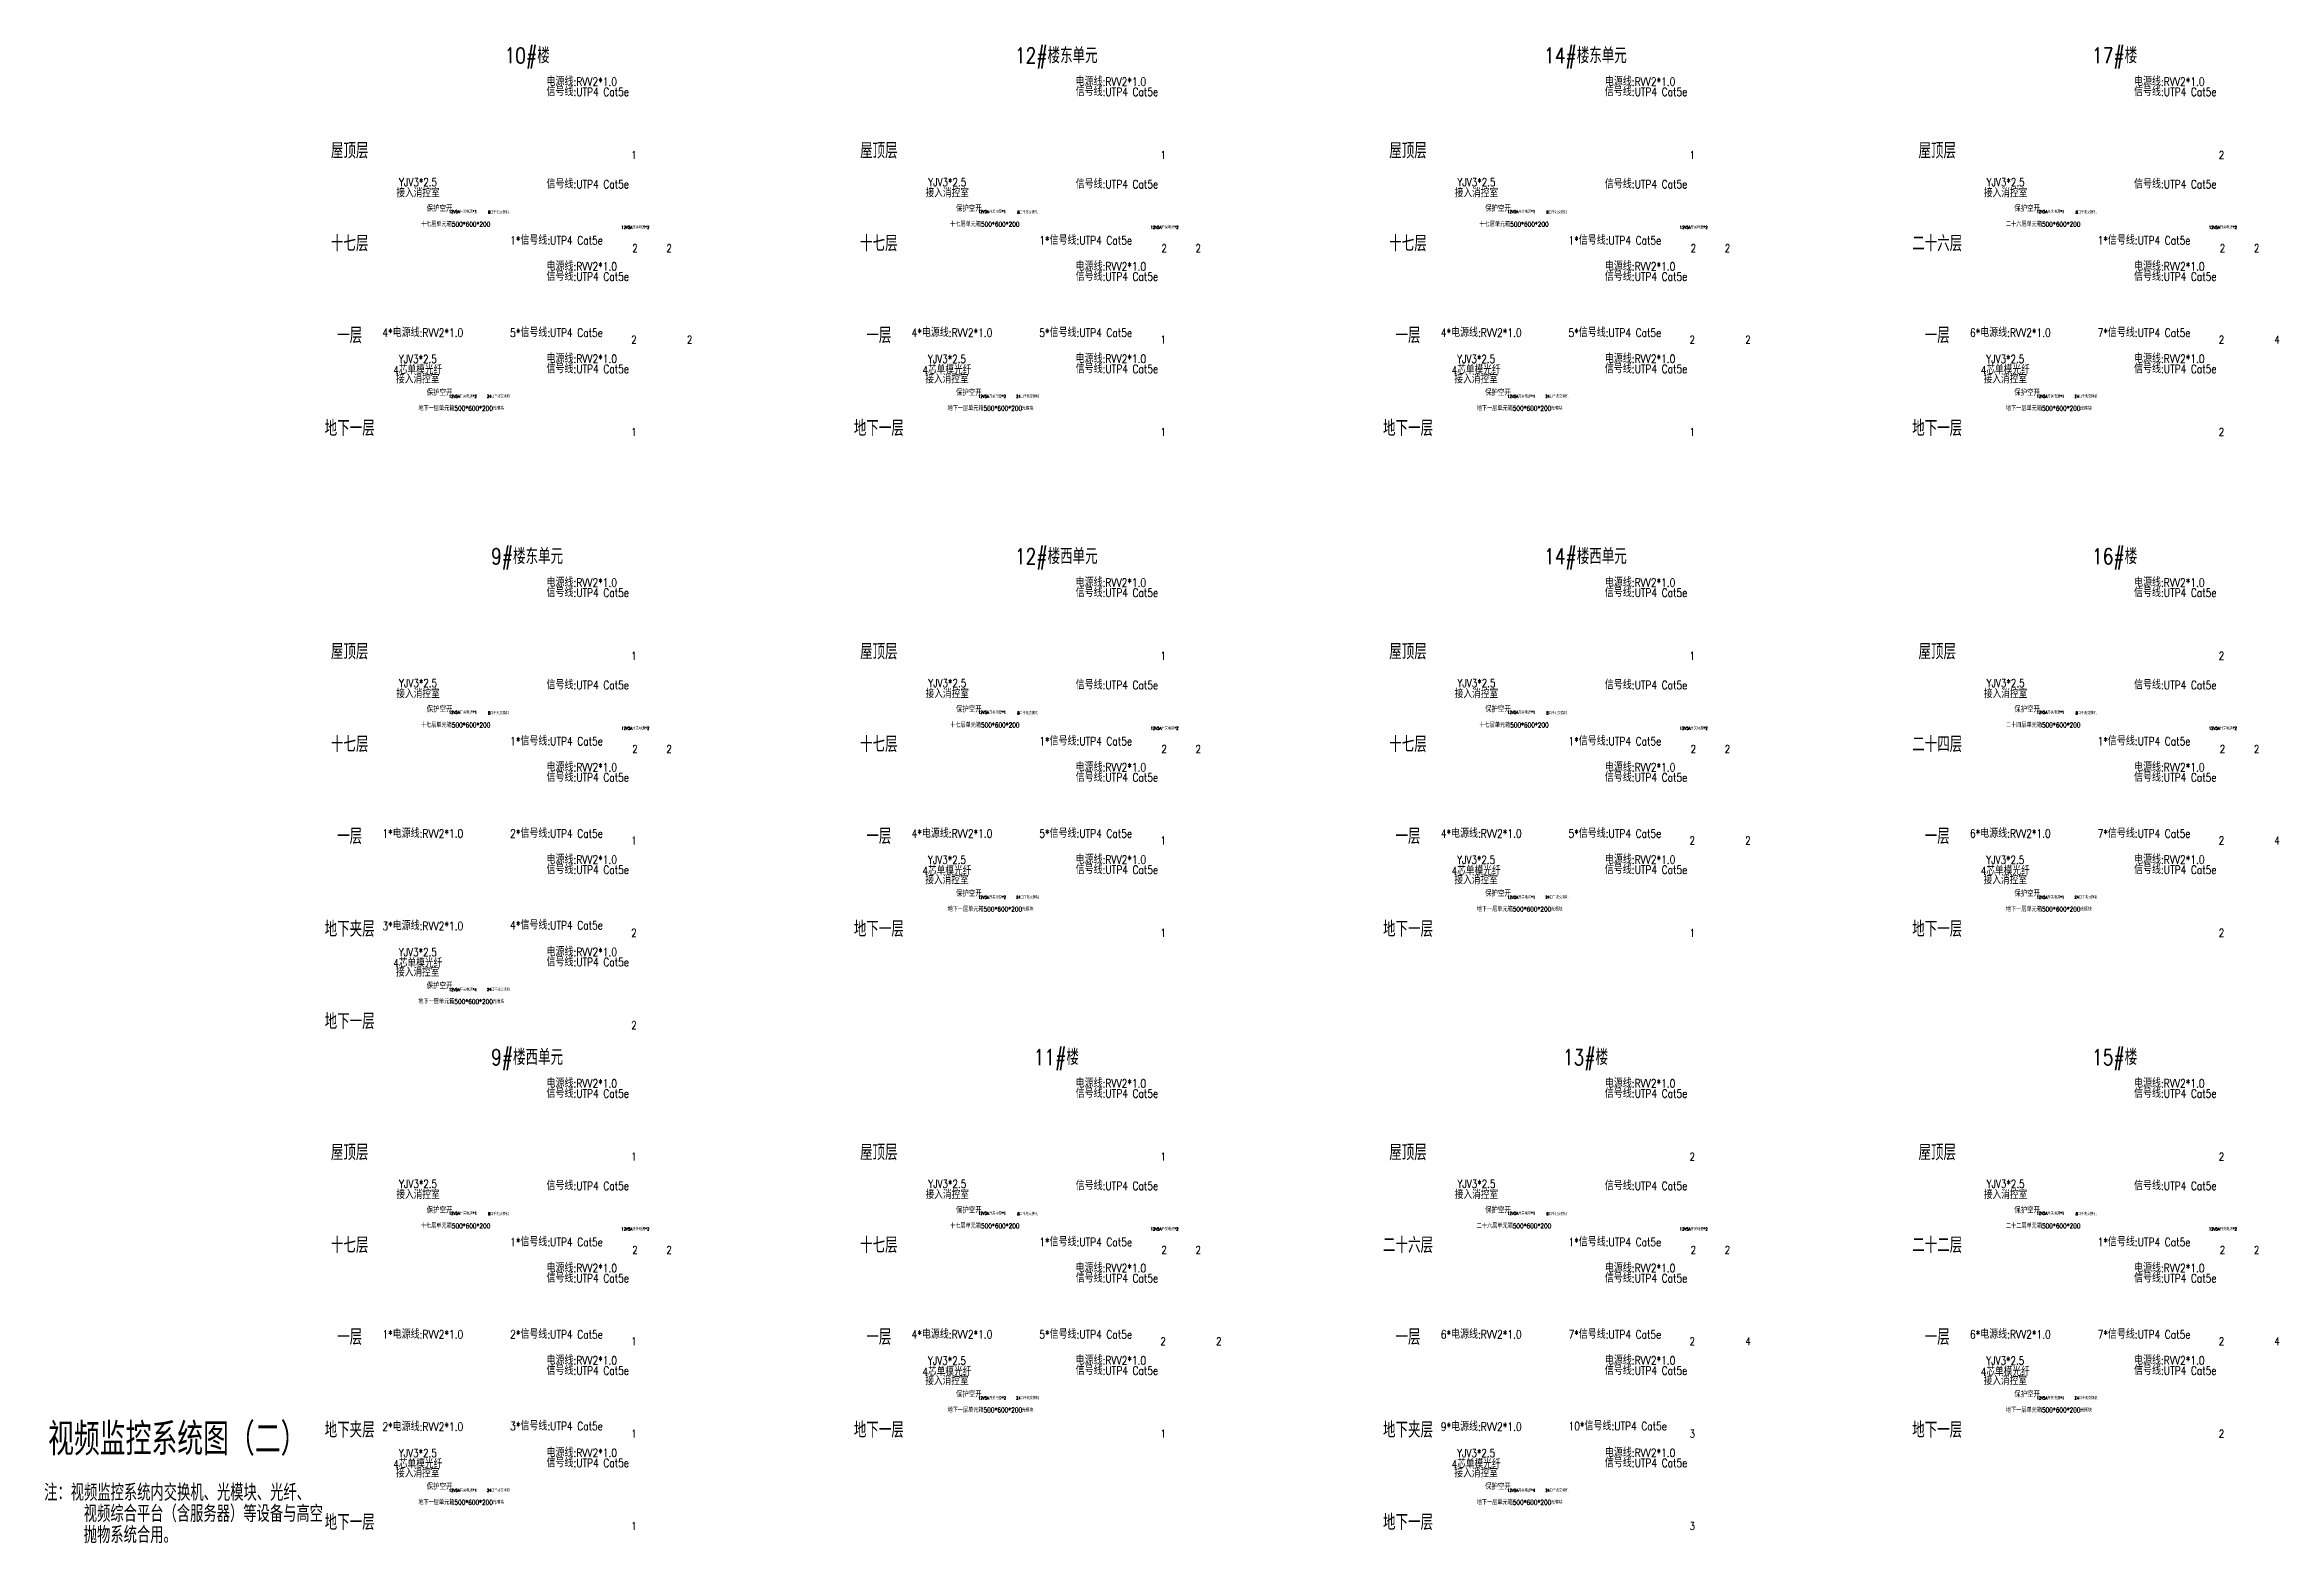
# Model space of a CAD drawing. Extents: x 2114868 to 5528286, y 1846921 to 2016792.
# Drawn here: x 2474551 to 2558901, y 1846921 to 1903473 of the extents above; entities that cross this region are included whole.
import ezdxf
from ezdxf.enums import TextEntityAlignment as Align

# ---------------------------------------------------------------- set-up
doc = ezdxf.new("R2010")
doc.units = 0
doc.header["$LTSCALE"] = 1000
doc.header["$MEASUREMENT"] = 0
for name, color, linetype in [('PUB_TITLE', 4, 'Continuous'), ('T-EQUP-LIST-PLAN', 3, 'Continuous'), ('智能化', 7, 'Continuous')]:
    doc.layers.add(name, color=color, linetype=linetype)
doc.styles.add('_TEL_DIM', font='SIMPLEX', dxfattribs={"width": 0.8, "height": 3.5, "bigfont": 'HZTXT'})
doc.styles.add('HZTXT', font='SIMPLEX.shx', dxfattribs={"width": 0.8, "height": 2500, "bigfont": 'HZTXT.shx'})

msp = doc.modelspace()

# ---------------------------------------------------------------- texts
at = {"layer": 'PUB_TITLE', "style": 'HZTXT', "width": 0.8}
msp.add_text('视频监控系统图（二）', height=1218.8, dxfattribs=at).set_placement((2474680, 1850241))
at = {"layer": 'T-EQUP-LIST-PLAN', "style": '_TEL_DIM', "width": 0.8}
for s, height, p in [('10#楼', 590, (2492759, 1903023)), ('12#楼东单元', 590, (2512734, 1903023)), ('14#楼东单元', 590, (2532709, 1903023)), ('17#楼', 590, (2552684, 1903023)), ('屋顶层', 590, (2486063, 1899485)), ('屋顶层', 590, (2506037, 1899485)), ('屋顶层', 590, (2526012, 1899485)), ('屋顶层', 590, (2545987, 1899485)), ('1', 295, (2496793, 1899313)), ('1', 295, (2516768, 1899313)), ('1', 295, (2536743, 1899313)), ('2', 295, (2556718, 1899313)), ('十七层', 590, (2486063, 1896000)), ('十七层', 590, (2506037, 1896000)), ('十七层', 590, (2526012, 1896000)), ('二十六层', 590, (2545987, 1896000)), ('2', 295, (2496832, 1895792)), ('2', 295, (2498120, 1895792)), ('2', 295, (2516807, 1895792)), ('2', 295, (2518094, 1895792)), ('2', 295, (2536782, 1895792)), ('2', 295, (2538069, 1895792)), ('2', 295, (2556756, 1895792)), ('2', 295, (2558044, 1895792)), ('一层', 590, (2486063, 1892515)), ('一层', 590, (2506037, 1892515)), ('一层', 590, (2526012, 1892515)), ('一层', 590, (2545987, 1892515)), ('2', 295, (2496793, 1892343)), ('2', 295, (2498895, 1892343)), ('1', 295, (2516768, 1892343)), ('2', 295, (2536743, 1892343)), ('2', 295, (2538845, 1892343)), ('2', 295, (2556718, 1892343)), ('4', 295, (2558820, 1892343)), ('地下一层', 590, (2486063, 1889030)), ('1', 295, (2496793, 1888858)), ('地下一层', 590, (2506037, 1889030)), ('1', 295, (2516768, 1888858)), ('地下一层', 590, (2526012, 1889030)), ('1', 295, (2536743, 1888858)), ('地下一层', 590, (2545987, 1889030)), ('2', 295, (2556718, 1888858)), ('9#楼东单元', 590, (2492759, 1884123)), ('12#楼西单元', 590, (2512734, 1884123)), ('14#楼西单元', 590, (2532709, 1884123)), ('16#楼', 590, (2552684, 1884123)), ('屋顶层', 590, (2486063, 1880585)), ('1', 295, (2496793, 1880413)), ('屋顶层', 590, (2506037, 1880585)), ('1', 295, (2516768, 1880413)), ('屋顶层', 590, (2526012, 1880585)), ('1', 295, (2536743, 1880413)), ('屋顶层', 590, (2545987, 1880585)), ('2', 295, (2556718, 1880413)), ('十七层', 590, (2486063, 1877100)), ('2', 295, (2496832, 1876892)), ('2', 295, (2498120, 1876892)), ('十七层', 590, (2506037, 1877100)), ('2', 295, (2516807, 1876892)), ('2', 295, (2518094, 1876892)), ('十七层', 590, (2526012, 1877100)), ('2', 295, (2536782, 1876892)), ('2', 295, (2538069, 1876892)), ('二十四层', 590, (2545987, 1877100)), ('2', 295, (2556756, 1876892)), ('2', 295, (2558044, 1876892)), ('一层', 590, (2486063, 1873615)), ('1', 295, (2496793, 1873443)), ('一层', 590, (2506037, 1873615)), ('1', 295, (2516768, 1873443)), ('一层', 590, (2526012, 1873615)), ('2', 295, (2536743, 1873443)), ('2', 295, (2538845, 1873443)), ('一层', 590, (2545987, 1873615)), ('2', 295, (2556718, 1873443)), ('4', 295, (2558820, 1873443)), ('地下夹层', 590, (2486063, 1870130)), ('2', 295, (2496793, 1869958)), ('地下一层', 590, (2506037, 1870130)), ('1', 295, (2516768, 1869958)), ('地下一层', 590, (2526012, 1870130)), ('1', 295, (2536743, 1869958)), ('地下一层', 590, (2545987, 1870130)), ('2', 295, (2556718, 1869958)), ('地下一层', 590, (2486063, 1866645)), ('2', 295, (2496793, 1866473)), ('9#楼西单元', 590, (2492759, 1865223)), ('11#楼', 590, (2512734, 1865223)), ('13#楼', 590, (2532709, 1865223)), ('15#楼', 590, (2552684, 1865223)), ('屋顶层', 590, (2486063, 1861685)), ('1', 295, (2496793, 1861513)), ('屋顶层', 590, (2506037, 1861685)), ('1', 295, (2516768, 1861513)), ('屋顶层', 590, (2526012, 1861685)), ('2', 295, (2536743, 1861513)), ('屋顶层', 590, (2545987, 1861685)), ('2', 295, (2556718, 1861513)), ('十七层', 590, (2486063, 1858200)), ('十七层', 590, (2506037, 1858200)), ('二十六层', 590, (2526012, 1858200)), ('二十二层', 590, (2545987, 1858200)), ('2', 295, (2496832, 1857992)), ('2', 295, (2498120, 1857992)), ('2', 295, (2516807, 1857992)), ('2', 295, (2518094, 1857992)), ('2', 295, (2536782, 1857992)), ('2', 295, (2538069, 1857992)), ('2', 295, (2556756, 1857992)), ('2', 295, (2558044, 1857992)), ('一层', 590, (2486063, 1854715)), ('一层', 590, (2506037, 1854715)), ('一层', 590, (2526012, 1854715)), ('一层', 590, (2545987, 1854715)), ('1', 295, (2496793, 1854543)), ('2', 295, (2516768, 1854543)), ('2', 295, (2518870, 1854543)), ('2', 295, (2536743, 1854543)), ('4', 295, (2538845, 1854543)), ('2', 295, (2556718, 1854543)), ('4', 295, (2558820, 1854543)), ('地下夹层', 590, (2486063, 1851230)), ('地下一层', 590, (2506037, 1851230)), ('地下夹层', 590, (2526012, 1851230)), ('地下一层', 590, (2545987, 1851230)), ('1', 295, (2496793, 1851058)), ('1', 295, (2516768, 1851058)), ('3', 295, (2536743, 1851058)), ('2', 295, (2556718, 1851058)), ('地下一层', 590, (2486063, 1847745)), ('1', 295, (2496793, 1847573)), ('地下一层', 590, (2526012, 1847745)), ('3', 295, (2536743, 1847573))]:
    msp.add_text(s, height=height, dxfattribs=at).set_placement(p, align=Align.MIDDLE)
at = {"layer": '智能化', "color": 120, "style": '_TEL_DIM', "width": 0.8}
for s, p in [('电源线:RVV2*1.0', (2493493, 1901918)), ('电源线:RVV2*1.0', (2513467, 1901918)), ('电源线:RVV2*1.0', (2533442, 1901918)), ('电源线:RVV2*1.0', (2553417, 1901918)), ('信号线:UTP4 Cat5e', (2493493, 1901536)), ('信号线:UTP4 Cat5e', (2513467, 1901536)), ('信号线:UTP4 Cat5e', (2533442, 1901536)), ('信号线:UTP4 Cat5e', (2553417, 1901536)), ('信号线:UTP4 Cat5e', (2493493, 1898051)), ('信号线:UTP4 Cat5e', (2513467, 1898051)), ('信号线:UTP4 Cat5e', (2533442, 1898051)), ('信号线:UTP4 Cat5e', (2553417, 1898051)), ('1*信号线:UTP4 Cat5e', (2492120, 1895932)), ('1*信号线:UTP4 Cat5e', (2512095, 1895932)), ('1*信号线:UTP4 Cat5e', (2532070, 1895932)), ('1*信号线:UTP4 Cat5e', (2552045, 1895932)), ('信号线:UTP4 Cat5e', (2493493, 1894566)), ('电源线:RVV2*1.0', (2493493, 1894948)), ('信号线:UTP4 Cat5e', (2513467, 1894566)), ('电源线:RVV2*1.0', (2513467, 1894948)), ('信号线:UTP4 Cat5e', (2533442, 1894566)), ('电源线:RVV2*1.0', (2533442, 1894948)), ('信号线:UTP4 Cat5e', (2553417, 1894566)), ('电源线:RVV2*1.0', (2553417, 1894948)), ('4*电源线:RVV2*1.0', (2487300, 1892447)), ('5*信号线:UTP4 Cat5e', (2492120, 1892447)), ('4*电源线:RVV2*1.0', (2507275, 1892447)), ('5*信号线:UTP4 Cat5e', (2512095, 1892447)), ('4*电源线:RVV2*1.0', (2527250, 1892447)), ('5*信号线:UTP4 Cat5e', (2532070, 1892447)), ('6*电源线:RVV2*1.0', (2547225, 1892447)), ('7*信号线:UTP4 Cat5e', (2552045, 1892447)), ('信号线:UTP4 Cat5e', (2493493, 1891081)), ('电源线:RVV2*1.0', (2493493, 1891463)), ('信号线:UTP4 Cat5e', (2513467, 1891081)), ('电源线:RVV2*1.0', (2513467, 1891463)), ('信号线:UTP4 Cat5e', (2533442, 1891081)), ('电源线:RVV2*1.0', (2533442, 1891463)), ('信号线:UTP4 Cat5e', (2553417, 1891081)), ('电源线:RVV2*1.0', (2553417, 1891463)), ('信号线:UTP4 Cat5e', (2493493, 1882636)), ('电源线:RVV2*1.0', (2493493, 1883018)), ('信号线:UTP4 Cat5e', (2513467, 1882636)), ('电源线:RVV2*1.0', (2513467, 1883018)), ('信号线:UTP4 Cat5e', (2533442, 1882636)), ('电源线:RVV2*1.0', (2533442, 1883018)), ('信号线:UTP4 Cat5e', (2553417, 1882636)), ('电源线:RVV2*1.0', (2553417, 1883018)), ('信号线:UTP4 Cat5e', (2493493, 1879151)), ('信号线:UTP4 Cat5e', (2513467, 1879151)), ('信号线:UTP4 Cat5e', (2533442, 1879151)), ('信号线:UTP4 Cat5e', (2553417, 1879151)), ('1*信号线:UTP4 Cat5e', (2492120, 1877032)), ('1*信号线:UTP4 Cat5e', (2512095, 1877032)), ('1*信号线:UTP4 Cat5e', (2532070, 1877032)), ('1*信号线:UTP4 Cat5e', (2552045, 1877032)), ('信号线:UTP4 Cat5e', (2493493, 1875666)), ('电源线:RVV2*1.0', (2493493, 1876048)), ('信号线:UTP4 Cat5e', (2513467, 1875666)), ('电源线:RVV2*1.0', (2513467, 1876048)), ('信号线:UTP4 Cat5e', (2533442, 1875666)), ('电源线:RVV2*1.0', (2533442, 1876048)), ('信号线:UTP4 Cat5e', (2553417, 1875666)), ('电源线:RVV2*1.0', (2553417, 1876048)), ('1*电源线:RVV2*1.0', (2487300, 1873547)), ('2*信号线:UTP4 Cat5e', (2492120, 1873547)), ('4*电源线:RVV2*1.0', (2507275, 1873547)), ('5*信号线:UTP4 Cat5e', (2512095, 1873547)), ('4*电源线:RVV2*1.0', (2527250, 1873547)), ('5*信号线:UTP4 Cat5e', (2532070, 1873547)), ('6*电源线:RVV2*1.0', (2547225, 1873547)), ('7*信号线:UTP4 Cat5e', (2552045, 1873547)), ('电源线:RVV2*1.0', (2493493, 1872563)), ('电源线:RVV2*1.0', (2513467, 1872563)), ('电源线:RVV2*1.0', (2533442, 1872563)), ('电源线:RVV2*1.0', (2553417, 1872563)), ('信号线:UTP4 Cat5e', (2493493, 1872181)), ('信号线:UTP4 Cat5e', (2513467, 1872181)), ('信号线:UTP4 Cat5e', (2533442, 1872181)), ('信号线:UTP4 Cat5e', (2553417, 1872181)), ('3*电源线:RVV2*1.0', (2487300, 1870062)), ('4*信号线:UTP4 Cat5e', (2492120, 1870087)), ('电源线:RVV2*1.0', (2493493, 1869078)), ('信号线:UTP4 Cat5e', (2493493, 1868696)), ('电源线:RVV2*1.0', (2493493, 1864118)), ('电源线:RVV2*1.0', (2513467, 1864118)), ('电源线:RVV2*1.0', (2533442, 1864118)), ('电源线:RVV2*1.0', (2553417, 1864118)), ('信号线:UTP4 Cat5e', (2493493, 1863736)), ('信号线:UTP4 Cat5e', (2513467, 1863736)), ('信号线:UTP4 Cat5e', (2533442, 1863736)), ('信号线:UTP4 Cat5e', (2553417, 1863736)), ('信号线:UTP4 Cat5e', (2493493, 1860251)), ('信号线:UTP4 Cat5e', (2513467, 1860251)), ('信号线:UTP4 Cat5e', (2533442, 1860251)), ('信号线:UTP4 Cat5e', (2553417, 1860251)), ('1*信号线:UTP4 Cat5e', (2492120, 1858132)), ('1*信号线:UTP4 Cat5e', (2512095, 1858132)), ('1*信号线:UTP4 Cat5e', (2532070, 1858132)), ('1*信号线:UTP4 Cat5e', (2552045, 1858132)), ('电源线:RVV2*1.0', (2493493, 1857148)), ('电源线:RVV2*1.0', (2513467, 1857148)), ('电源线:RVV2*1.0', (2533442, 1857148)), ('电源线:RVV2*1.0', (2553417, 1857148)), ('信号线:UTP4 Cat5e', (2493493, 1856766)), ('信号线:UTP4 Cat5e', (2513467, 1856766)), ('信号线:UTP4 Cat5e', (2533442, 1856766)), ('信号线:UTP4 Cat5e', (2553417, 1856766)), ('1*电源线:RVV2*1.0', (2487300, 1854647)), ('2*信号线:UTP4 Cat5e', (2492120, 1854647)), ('4*电源线:RVV2*1.0', (2507275, 1854647)), ('5*信号线:UTP4 Cat5e', (2512095, 1854647)), ('6*电源线:RVV2*1.0', (2527250, 1854647)), ('7*信号线:UTP4 Cat5e', (2532070, 1854647)), ('6*电源线:RVV2*1.0', (2547225, 1854647)), ('7*信号线:UTP4 Cat5e', (2552045, 1854647)), ('电源线:RVV2*1.0', (2493493, 1853663)), ('电源线:RVV2*1.0', (2513467, 1853663)), ('电源线:RVV2*1.0', (2533442, 1853663)), ('电源线:RVV2*1.0', (2553417, 1853663)), ('信号线:UTP4 Cat5e', (2493493, 1853281)), ('信号线:UTP4 Cat5e', (2513467, 1853281)), ('信号线:UTP4 Cat5e', (2533442, 1853281)), ('信号线:UTP4 Cat5e', (2553417, 1853281)), ('2*电源线:RVV2*1.0', (2487300, 1851162)), ('3*信号线:UTP4 Cat5e', (2492120, 1851187)), ('9*电源线:RVV2*1.0', (2527250, 1851162)), ('10*信号线:UTP4 Cat5e', (2532070, 1851187)), ('信号线:UTP4 Cat5e', (2493493, 1849796)), ('电源线:RVV2*1.0', (2493493, 1850178)), ('信号线:UTP4 Cat5e', (2533442, 1849796)), ('电源线:RVV2*1.0', (2533442, 1850178))]:
    msp.add_text(s, height=313.59, dxfattribs=at).set_placement(p)
at = {"layer": '智能化', "color": 2, "linetype": 'ByBlock', "style": '_TEL_DIM', "width": 0.8}
for s, height, p in [('YJV3*2.5', 303.5, (2488644, 1898283)), ('接入消控室', 303.5, (2488644, 1897870)), ('YJV3*2.5', 303.5, (2508619, 1898283)), ('接入消控室', 303.5, (2508619, 1897870)), ('YJV3*2.5', 303.5, (2528594, 1898283)), ('接入消控室', 303.5, (2528594, 1897870)), ('YJV3*2.5', 303.5, (2548569, 1898283)), ('接入消控室', 303.5, (2548569, 1897870)), ('12V5A开关电源*1', 112.5, (2490335, 1897177)), ('8口千兆交换机', 108, (2491678, 1897153)), ('12V5A开关电源*1', 112.5, (2510310, 1897177)), ('8口千兆交换机', 108, (2511653, 1897153)), ('12V5A开关电源*1', 112.5, (2530285, 1897177)), ('8口千兆交换机', 108, (2531628, 1897153)), ('12V5A开关电源*1', 112.5, (2550260, 1897177)), ('8口千兆交换机', 108, (2551603, 1897153)), ('十七层单元箱500*600*200', 180, (2490063, 1896700)), ('12V5A开关电源*2', 112.5, (2496846, 1896580)), ('十七层单元箱500*600*200', 180, (2510038, 1896700)), ('12V5A开关电源*2', 112.5, (2516821, 1896580)), ('十七层单元箱500*600*200', 180, (2530013, 1896700)), ('12V5A开关电源*2', 112.5, (2536795, 1896580)), ('二十六层单元箱500*600*200', 180, (2549988, 1896700)), ('12V5A开关电源*2', 112.5, (2556770, 1896580)), ('YJV3*2.5', 303.5, (2488633, 1891612)), ('4芯单模光纤', 303.5, (2488633, 1891196)), ('YJV3*2.5', 303.5, (2508608, 1891612)), ('4芯单模光纤', 303.5, (2508608, 1891196)), ('YJV3*2.5', 303.5, (2528582, 1891612)), ('4芯单模光纤', 303.5, (2528582, 1891196)), ('YJV3*2.5', 303.5, (2548557, 1891612)), ('4芯单模光纤', 303.5, (2548557, 1891196)), ('接入消控室', 303.5, (2488633, 1890847)), ('接入消控室', 303.5, (2508608, 1890847)), ('接入消控室', 303.5, (2528582, 1890847)), ('接入消控室', 303.5, (2548557, 1890847)), ('地下一层单元箱500*600*200', 180, (2490063, 1889751)), ('12V5A开关电源*2', 112.5, (2490335, 1890201)), ('24口千兆交换机', 108, (2491678, 1890204)), ('光模块', 135, (2491679, 1889751)), ('地下一层单元箱500*600*200', 180, (2510038, 1889751)), ('12V5A开关电源*2', 112.5, (2510310, 1890201)), ('24口千兆交换机', 108, (2511653, 1890204)), ('光模块', 135, (2511654, 1889751)), ('地下一层单元箱500*600*200', 180, (2530013, 1889751)), ('12V5A开关电源*1', 112.5, (2530285, 1890201)), ('24口千兆交换机', 108, (2531628, 1890204)), ('光模块', 135, (2531628, 1889751)), ('地下一层单元箱500*600*200', 180, (2549988, 1889751)), ('12V5A开关电源*1', 112.5, (2550260, 1890201)), ('24口千兆交换机', 108, (2551603, 1890204)), ('光模块', 135, (2551603, 1889751)), ('YJV3*2.5', 303.5, (2488644, 1879383)), ('YJV3*2.5', 303.5, (2508619, 1879383)), ('YJV3*2.5', 303.5, (2528594, 1879383)), ('YJV3*2.5', 303.5, (2548569, 1879383)), ('接入消控室', 303.5, (2488644, 1878970)), ('接入消控室', 303.5, (2508619, 1878970)), ('接入消控室', 303.5, (2528594, 1878970)), ('接入消控室', 303.5, (2548569, 1878970)), ('十七层单元箱500*600*200', 180, (2490063, 1877800)), ('12V5A开关电源*1', 112.5, (2490335, 1878277)), ('8口千兆交换机', 108, (2491678, 1878253)), ('12V5A开关电源*2', 112.5, (2496846, 1877680)), ('十七层单元箱500*600*200', 180, (2510038, 1877800)), ('12V5A开关电源*1', 112.5, (2510310, 1878277)), ('8口千兆交换机', 108, (2511653, 1878253)), ('12V5A开关电源*2', 112.5, (2516821, 1877680)), ('十七层单元箱500*600*200', 180, (2530013, 1877800)), ('12V5A开关电源*1', 112.5, (2530285, 1878277)), ('8口千兆交换机', 108, (2531628, 1878253)), ('12V5A开关电源*2', 112.5, (2536795, 1877680)), ('二十四层单元箱500*600*200', 180, (2549988, 1877800)), ('12V5A开关电源*1', 112.5, (2550260, 1878277)), ('8口千兆交换机', 108, (2551603, 1878253)), ('12V5A开关电源*2', 112.5, (2556770, 1877680)), ('YJV3*2.5', 303.5, (2508608, 1872712)), ('YJV3*2.5', 303.5, (2528582, 1872712)), ('YJV3*2.5', 303.5, (2548557, 1872712)), ('4芯单模光纤', 303.5, (2508608, 1872296)), ('接入消控室', 303.5, (2508608, 1871947)), ('4芯单模光纤', 303.5, (2528582, 1872296)), ('接入消控室', 303.5, (2528582, 1871947)), ('4芯单模光纤', 303.5, (2548557, 1872296)), ('接入消控室', 303.5, (2548557, 1871947)), ('地下一层单元箱500*600*200', 180, (2510038, 1870851)), ('12V5A开关电源*2', 112.5, (2510310, 1871301)), ('24口千兆交换机', 108, (2511653, 1871304)), ('光模块', 135, (2511654, 1870851)), ('地下一层单元箱500*600*200', 180, (2530013, 1870851)), ('12V5A开关电源*1', 112.5, (2530285, 1871301)), ('24口千兆交换机', 108, (2531628, 1871304)), ('光模块', 135, (2531628, 1870851)), ('地下一层单元箱500*600*200', 180, (2549988, 1870851)), ('12V5A开关电源*1', 112.5, (2550260, 1871301)), ('24口千兆交换机', 108, (2551603, 1871304)), ('光模块', 135, (2551603, 1870851)), ('YJV3*2.5', 303.5, (2488633, 1869227)), ('4芯单模光纤', 303.5, (2488633, 1868811)), ('接入消控室', 303.5, (2488633, 1868462)), ('12V5A开关电源*4', 112.5, (2490335, 1867816)), ('24口千兆交换机', 108, (2491678, 1867819)), ('地下一层单元箱500*600*200', 180, (2490063, 1867366)), ('光模块', 135, (2491679, 1867366)), ('YJV3*2.5', 303.5, (2488644, 1860483)), ('接入消控室', 303.5, (2488644, 1860070)), ('YJV3*2.5', 303.5, (2508619, 1860483)), ('接入消控室', 303.5, (2508619, 1860070)), ('YJV3*2.5', 303.5, (2528594, 1860483)), ('接入消控室', 303.5, (2528594, 1860070)), ('YJV3*2.5', 303.5, (2548569, 1860483)), ('接入消控室', 303.5, (2548569, 1860070)), ('12V5A开关电源*1', 112.5, (2490335, 1859377)), ('8口千兆交换机', 108, (2491678, 1859353)), ('12V5A开关电源*1', 112.5, (2510310, 1859377)), ('8口千兆交换机', 108, (2511653, 1859353)), ('12V5A开关电源*1', 112.5, (2530285, 1859377)), ('8口千兆交换机', 108, (2531628, 1859353)), ('12V5A开关电源*1', 112.5, (2550260, 1859377)), ('8口千兆交换机', 108, (2551603, 1859353)), ('十七层单元箱500*600*200', 180, (2490063, 1858900)), ('12V5A开关电源*2', 112.5, (2496846, 1858780)), ('十七层单元箱500*600*200', 180, (2510038, 1858900)), ('12V5A开关电源*2', 112.5, (2516821, 1858780)), ('二十六层单元箱500*600*200', 180, (2530013, 1858900)), ('12V5A开关电源*2', 112.5, (2536795, 1858780)), ('二十二层单元箱500*600*200', 180, (2549988, 1858900)), ('12V5A开关电源*2', 112.5, (2556770, 1858780)), ('YJV3*2.5', 303.5, (2508608, 1853812)), ('4芯单模光纤', 303.5, (2508608, 1853396)), ('接入消控室', 303.5, (2508608, 1853047)), ('YJV3*2.5', 303.5, (2548557, 1853812)), ('4芯单模光纤', 303.5, (2548557, 1853396)), ('接入消控室', 303.5, (2548557, 1853047)), ('12V5A开关电源*2', 112.5, (2510310, 1852401)), ('24口千兆交换机', 108, (2511653, 1852404)), ('12V5A开关电源*1', 112.5, (2550260, 1852401)), ('24口千兆交换机', 108, (2551603, 1852404)), ('地下一层单元箱500*600*200', 180, (2510038, 1851951)), ('光模块', 135, (2511654, 1851951)), ('地下一层单元箱500*600*200', 180, (2549988, 1851951)), ('光模块', 135, (2551603, 1851951)), ('YJV3*2.5', 303.5, (2488633, 1850327)), ('4芯单模光纤', 303.5, (2488633, 1849911)), ('YJV3*2.5', 303.5, (2528582, 1850327)), ('4芯单模光纤', 303.5, (2528582, 1849911)), ('接入消控室', 303.5, (2488633, 1849562)), ('12V5A开关电源*1', 112.5, (2490335, 1848916)), ('24口千兆交换机', 108, (2491678, 1848919)), ('接入消控室', 303.5, (2528582, 1849562)), ('12V5A开关电源*4', 112.5, (2530285, 1848916)), ('24口千兆交换机', 108, (2531628, 1848919)), ('地下一层单元箱500*600*200', 180, (2490063, 1848466)), ('光模块', 135, (2491679, 1848466)), ('地下一层单元箱500*600*200', 180, (2530013, 1848466)), ('光模块', 135, (2531628, 1848466))]:
    msp.add_text(s, height=height, dxfattribs=at).set_placement(p, align=Align.MIDDLE_CENTER)
for p in [(2488971, 1897178), (2508946, 1897178), (2528921, 1897178), (2548895, 1897178), (2488971, 1890229), (2508946, 1890229), (2528921, 1890229), (2548895, 1890229), (2488971, 1878278), (2508946, 1878278), (2528921, 1878278), (2548895, 1878278), (2508946, 1871329), (2528921, 1871329), (2548895, 1871329), (2488971, 1867844), (2488971, 1859378), (2508946, 1859378), (2528921, 1859378), (2548895, 1859378), (2508946, 1852429), (2548895, 1852429), (2488971, 1848944), (2528921, 1848944)]:
    msp.add_text('保护空开', height=225, dxfattribs=at).set_placement(p)
at = {"layer": '智能化', "style": '_TEL_DIM', "width": 0.8}
for s, p in [('注：视频监控系统内交换机、光模块、光纤、', (2474530, 1848525)), ('    视频综合平台（含服务器）等设备与高空', (2474530, 1847725)), ('    抛物系统合用。', (2474530, 1846925))]:
    msp.add_text(s, height=627.18, dxfattribs=at).set_placement(p)

doc.saveas('drawing.dxf')
